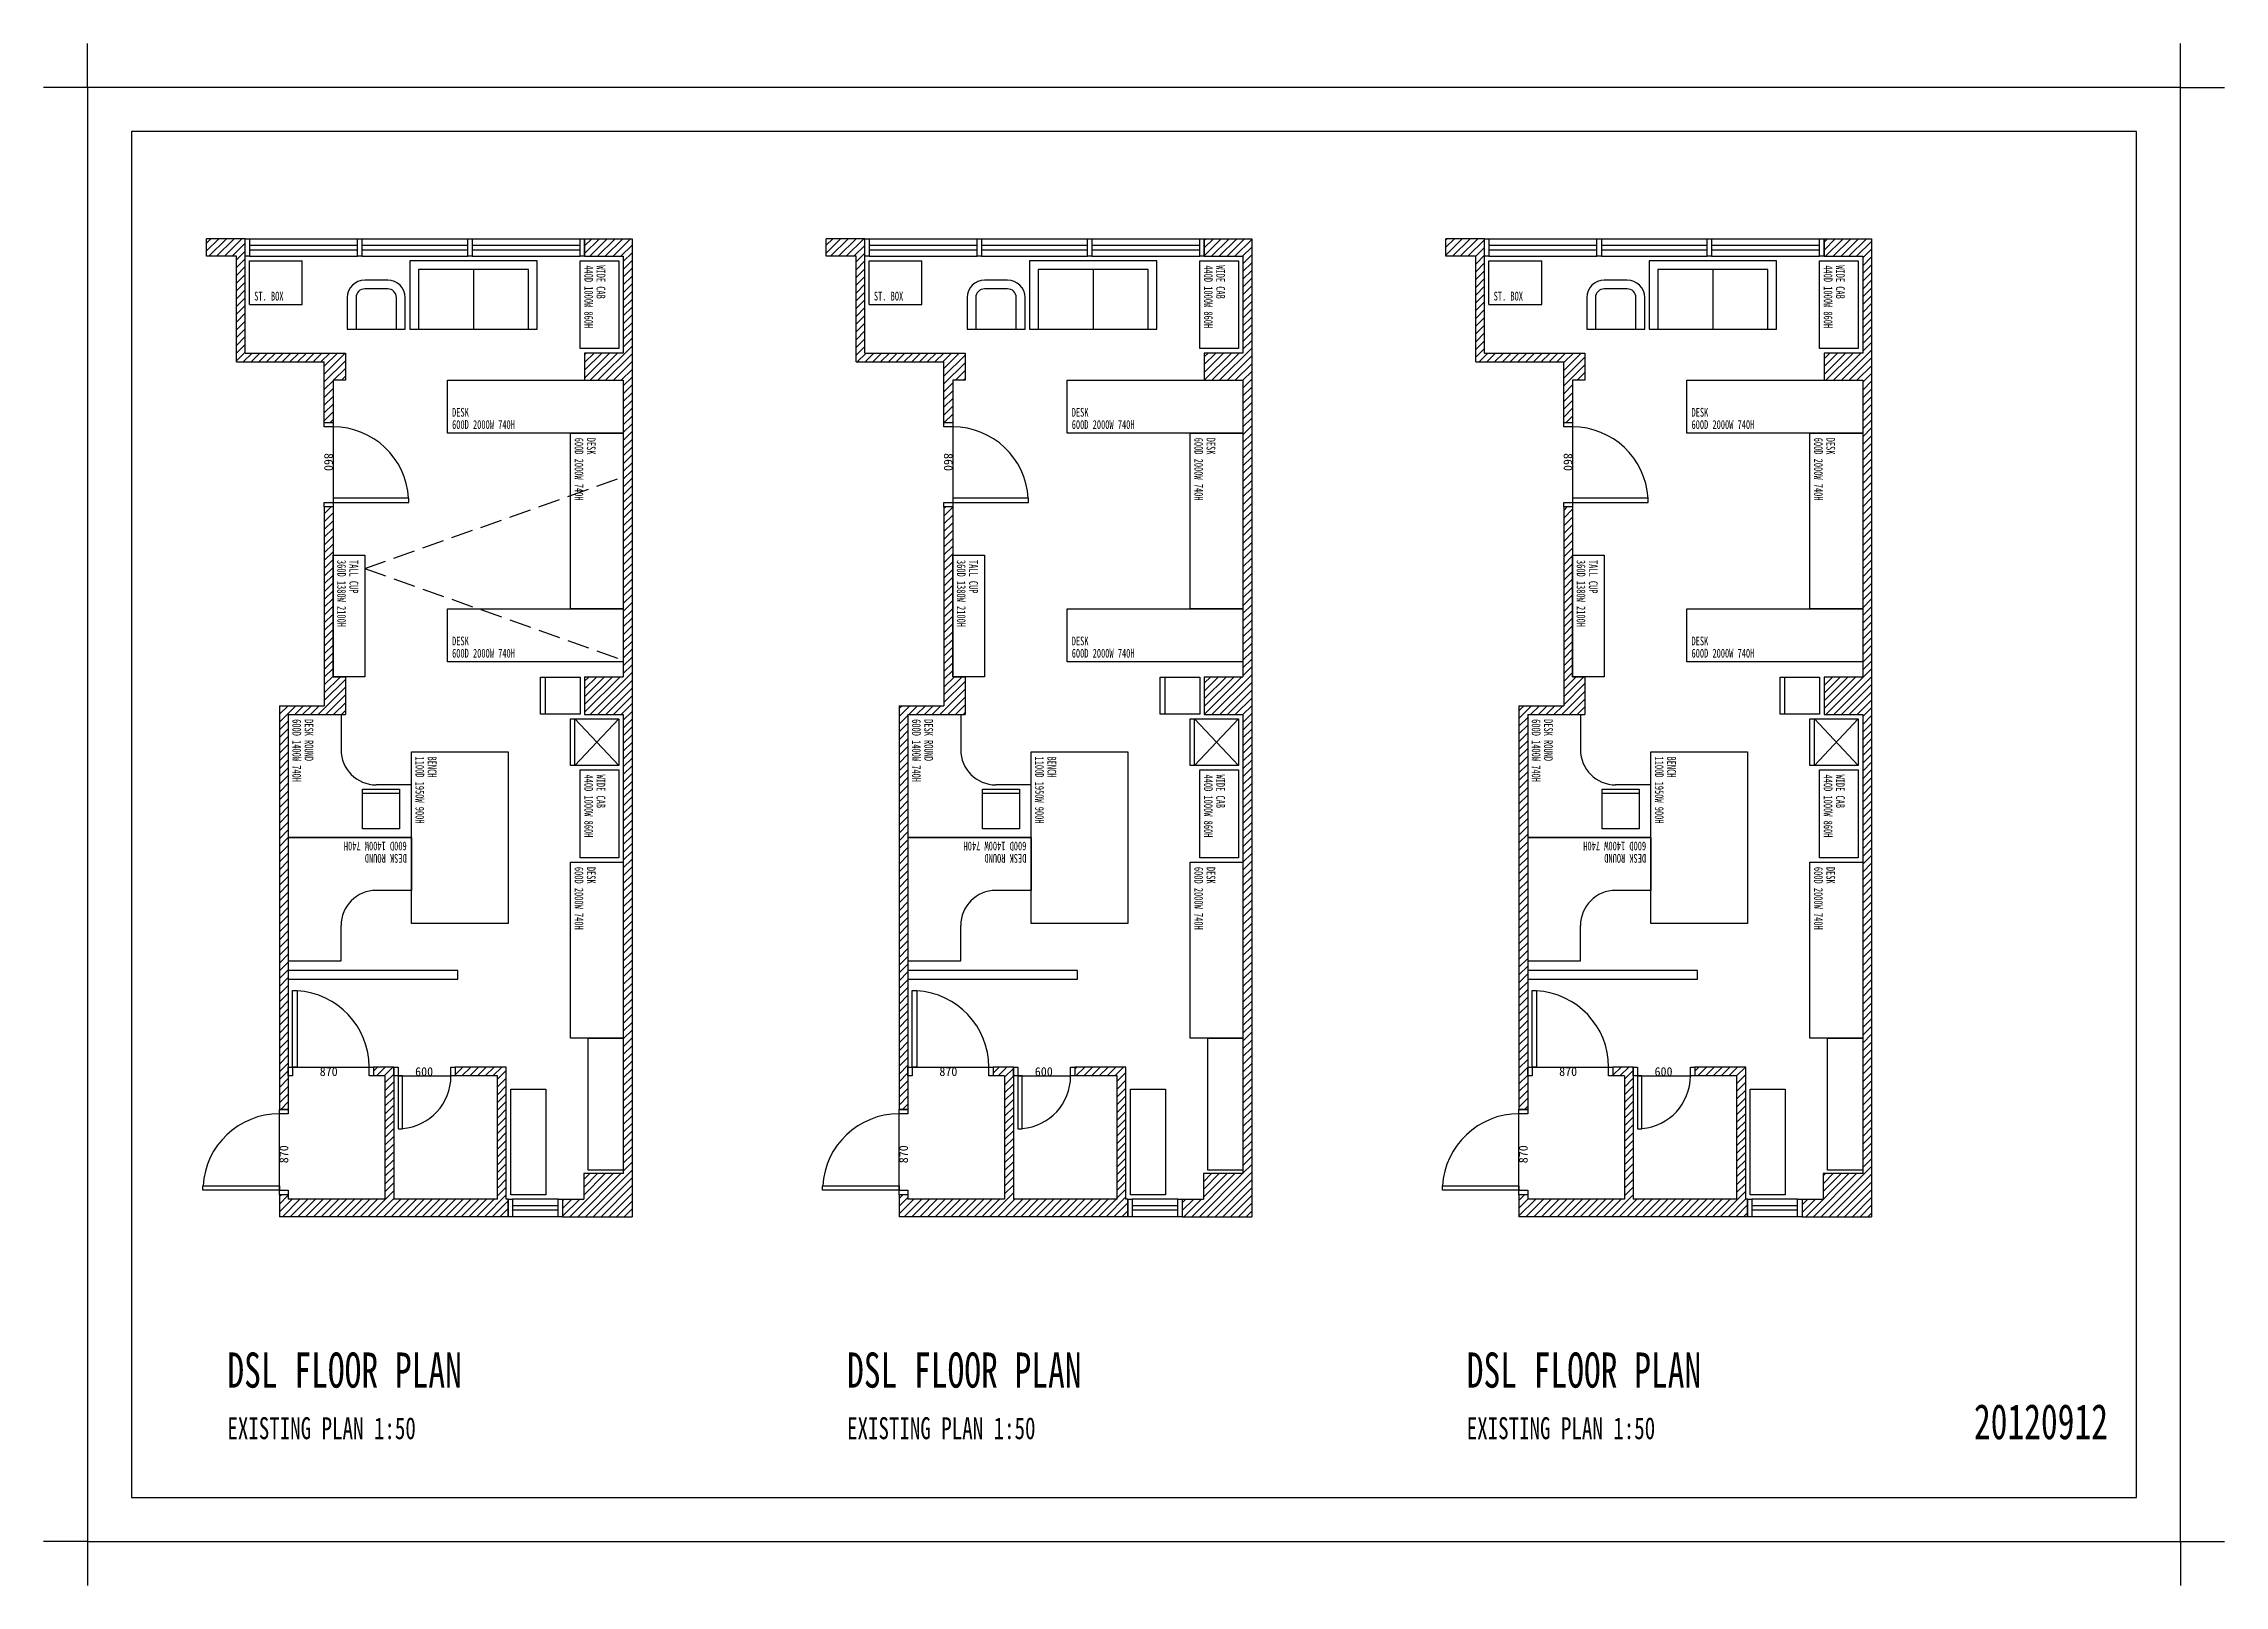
# Model space of a CAD drawing. Extents: x -500 to 78170, y -84136 to 31342.
# Drawn here: x -500 to 24300, y -500 to 17030 of the extents above; entities that cross this region are included whole.
import ezdxf
from ezdxf.enums import TextEntityAlignment as Align

# ---------------------------------------------------------------- set-up
doc = ezdxf.new("R2010")
doc.units = 0
doc.header["$LTSCALE"] = 1000
doc.header["$MEASUREMENT"] = 0
doc.linetypes.add('DASH', pattern=[0.35, 0.25, -0.1])
doc.layers.get('DEFPOINTS').update_dxf_attribs({"color": 9})
for name, color, linetype in [('3-WALL', 3, 'Continuous'), ('4-LINE', 7, 'Continuous'), ('5-DOOR', 1, 'Continuous'), ('6-WIN', 6, 'Continuous'), ('ANALYSIS', 6, 'Continuous'), ('hatch', 9, 'Continuous'), ('I-FURN', 4, 'Continuous'), ('T-DESB', 3, 'Continuous')]:
    doc.layers.add(name, color=color, linetype=linetype)
doc.styles.add('HZTXT', font='SimSun.ttf', dxfattribs={"width": 0.8})
doc.styles.get("Standard").update_dxf_attribs({"font": 'SimSun.ttf'})
pattern_1 = [(45, (-34360.05, 28016.62), (-44.19417, 44.19417), [])]

msp = doc.modelspace()

# ---------------------------------------------------------------- texts
at = {"layer": 'T-DESB', "style": 'HZTXT', "width": 0.7}
for s, height, p in [('DSL FLOOR PLAN', 400, (1590, 1748)), ('DSL FLOOR PLAN', 400, (8637, 1748)), ('DSL FLOOR PLAN', 400, (15684, 1748)), ('20120912', 400, (21452, 1162)), ('EXISTING PLAN 1:50', 250, (1590, 1162)), ('EXISTING PLAN 1:50', 250, (8637, 1162)), ('EXISTING PLAN 1:50', 250, (15684, 1162))]:
    msp.add_text(s, height=height, dxfattribs=at).set_placement(p)

# ---------------------------------------------------------------- blocks, each defined once
blk = doc.blocks.new('TALL CUP')
at = {"layer": 'I-FURN'}
blk.add_lwpolyline([(0, 1380), (360, 1380), (360, 0), (0, 0)], close=True, dxfattribs=at)
at = {"layer": 'T-DESB', "style": 'HZTXT', "width": 0.7}
for s, p in [('360D 1380W 2100H', (47, 1327)), ('TALL CUP', (186, 1327))]:
    blk.add_text(s, height=100, rotation=270, dxfattribs=at).set_placement(p)
blk = doc.blocks.new('DESK')
at = {"layer": 'I-FURN'}
blk.add_lwpolyline([(-600, 0), (0, 0), (0, -2000), (-600, -2000)], close=True, dxfattribs=at)
at = {"layer": 'T-DESB', "style": 'HZTXT', "width": 0.7}
for s, p in [('600D 2000W 740H', (-553, -53)), ('DESK', (-414, -53))]:
    blk.add_text(s, height=100, rotation=270, dxfattribs=at).set_placement(p)
blk = doc.blocks.new('DESK ROUND')
at = {"layer": 'I-FURN'}
for p, q in [((0, 1400), (0, 0)), ((0, 1400), (600, 1400)), ((600, 1400), (600, 1000)), ((1400, 600), (1000, 600)), ((1400, 0), (1400, 600)), ((0, 0), (1400, 0))]:
    blk.add_line(p, q, dxfattribs=at)
blk.add_arc((1000, 1000), 400, 180, 270, dxfattribs=at)
at = {"layer": 'T-DESB', "style": 'HZTXT', "width": 0.7}
for s, p in [('600D 1400W 740H', (47, 1347)), ('DESK ROUND', (186, 1347))]:
    blk.add_text(s, height=100, rotation=270, dxfattribs=at).set_placement(p)
blk = doc.blocks.new('TALL BENCH')
at = {"layer": 'I-FURN'}
blk.add_lwpolyline([(0, 0), (1100, 0), (1100, -1950), (0, -1950)], close=True, dxfattribs=at)
at = {"layer": 'T-DESB', "style": 'HZTXT', "width": 0.7}
for s, p in [('1100D 1950W 900H', (47, -53)), ('BENCH', (186, -53))]:
    blk.add_text(s, height=100, rotation=270, dxfattribs=at).set_placement(p)
blk = doc.blocks.new('FRIDGE')
at = {"layer": 'I-FURN'}
for p, q in [((50, 0), (50, 530)), ((50, 0), (550, 530)), ((50, 530), (550, 0))]:
    blk.add_line(p, q, dxfattribs=at)
blk.add_lwpolyline([(0, 0), (0, 530), (550, 530), (550, 0)], close=True, dxfattribs=at)
blk = doc.blocks.new('LOW CAB')
at = {"layer": 'I-FURN'}
blk.add_line((50, 420), (50, 0), dxfattribs=at)
blk.add_lwpolyline([(0, 0), (0, 420), (450, 420), (450, 0)], close=True, dxfattribs=at)
blk = doc.blocks.new('WIDE CAB')
at = {"layer": 'I-FURN'}
blk.add_lwpolyline([(0, 1000), (440, 1000), (440, 0), (0, 0)], close=True, dxfattribs=at)
at = {"layer": 'T-DESB', "style": 'HZTXT', "width": 0.7}
for s, p in [('440D 1000W 860H', (47, 947)), ('WIDE CAB', (186, 947))]:
    blk.add_text(s, height=100, rotation=270, dxfattribs=at).set_placement(p)
blk = doc.blocks.new('SHELVING')
at = {"layer": 'I-FURN'}
blk.add_lwpolyline([(0, 1500), (400, 1500), (400, 0), (0, 0)], close=True, dxfattribs=at)
blk = doc.blocks.new('SHELVING 2')
at = {"layer": 'I-FURN'}
blk.add_lwpolyline([(400, 0), (0, 0), (0, 1200), (400, 1200)], close=True, dxfattribs=at)
blk = doc.blocks.new('TITLE BLOCK A3')
blk.add_lwpolyline([(500, 16030), (500, 500), (23300, 500), (23300, 16030)], close=True)
at = {"layer": 'DEFPOINTS', "color": 2}
for p, q in [((0, 16530), (0, 17030)), ((23800, 16530), (23800, 17030)), ((0, 16530), (-500, 16530)), ((23800, 16530), (24300, 16530)), ((0, 0), (-500, 0)), ((0, 0), (0, -500)), ((23800, 0), (23800, -500)), ((23800, 0), (24300, 0))]:
    blk.add_line(p, q, dxfattribs=at)
at = {"layer": 'DEFPOINTS'}
blk.add_lwpolyline([(0, 16530), (0, 0), (23800, 0), (23800, 16530)], close=True, dxfattribs=at)
blk = doc.blocks.new('COUCH')
at = {"layer": 'I-FURN'}
for p, q in [((460, 560), (200, 560)), ((0, 360), (0, 0)), ((100, 360), (100, 0)), ((460, 460), (200, 460)), ((560, 0), (560, 360)), ((660, 0), (660, 360)), ((0, 0), (660, 0))]:
    blk.add_line(p, q, dxfattribs=at)
for centre, radius, start, end in [((200, 360), 200, 90, 180), ((460, 360), 200, 0, 90), ((200, 360), 100, 90, 180), ((460, 360), 100, 0, 90)]:
    blk.add_arc(centre, radius, start, end, dxfattribs=at)
blk = doc.blocks.new('SOFA')
at = {"layer": 'I-FURN'}
blk.add_line((725, 680), (725, 0), dxfattribs=at)
blk.add_lwpolyline([(1450, 0), (1450, 780), (0, 780), (0, 0)], close=True, dxfattribs=at)
blk.add_lwpolyline([(1350, 0), (1350, 680), (100, 680), (100, 0)], dxfattribs=at)
blk = doc.blocks.new('ST. BOX')
at = {"layer": 'I-FURN'}
for p, q in [((0, 500), (600, 500)), ((0, 0), (0, 500)), ((600, 0), (600, 500)), ((0, 0), (600, 0))]:
    blk.add_line(p, q, dxfattribs=at)
at = {"layer": 'T-DESB', "style": 'HZTXT', "width": 0.7}
blk.add_text('ST. BOX', height=100, dxfattribs=at).set_placement((53, 47))
blk = doc.blocks.new('BASE')
at = {"layer": 'hatch'}
h = blk.add_hatch(dxfattribs=at)
h.set_pattern_fill('ANSI31', color=256, scale=500, style=0)
h.set_pattern_definition(pattern_1)
h.paths.add_polyline_path([(-590, 9520), (410, 9520), (410, 8830), (510, 8830), (510, 9310), (650, 9310), (650, 9620), (-490, 9620), (-490, 10920), (-930, 10920), (-930, 10720), (-590, 10720)])
h = blk.add_hatch(dxfattribs=at)
h.set_pattern_fill('ANSI31', color=256, scale=500, style=0)
h.set_pattern_definition(pattern_1)
h.paths.add_polyline_path([(3370, 5510), (3810, 5510), (3810, 290), (3360, 290), (3360, 0), (3120, 0), (3120, -200), (3910, -200), (3910, 10920), (3370, 10920), (3370, 10720), (3810, 10720), (3810, 9620), (3370, 9620), (3370, 9310), (3810, 9310), (3810, 5940), (3370, 5940)])
h = blk.add_hatch(dxfattribs=at)
h.set_pattern_fill('ANSI31', color=256, scale=500, style=0)
h.set_pattern_definition(pattern_1)
h.paths.add_polyline_path([(410, 5610), (-100, 5610), (-100, 1020), (0, 1020), (0, 5510), (650, 5510), (650, 5940), (510, 5940), (510, 7870), (410, 7870)])
h = blk.add_hatch(dxfattribs=at)
h.set_pattern_fill('ANSI31', color=256, scale=500, style=0)
h.set_pattern_definition(pattern_1)
h.paths.add_polyline_path([(2500, -200), (2500, 0), (2480, 0), (2480, 1500), (1900, 1500), (1900, 1400), (2380, 1400), (2380, 0), (1200, 0), (1200, 1500), (970, 1500), (970, 1400), (1100, 1400), (1100, 0), (0, 0), (0, 50), (-100, 50), (-100, -200)])
at = {"layer": '3-WALL'}
for p, q in [((-490, 10920), (-930, 10920)), ((-490, 9620), (-490, 10920)), ((3370, 10720), (3370, 10920)), ((3370, 10920), (3910, 10920)), ((3370, 10720), (3810, 10720)), ((3810, 10720), (3810, 9620)), ((-490, 9620), (650, 9620)), ((650, 9620), (650, 9310)), ((3810, 9620), (3370, 9620)), ((3370, 9620), (3370, 9310)), ((650, 9310), (510, 9310)), ((510, 9310), (510, 8830)), ((3370, 9310), (3810, 9310)), ((3810, 9310), (3810, 5940)), ((510, 7870), (410, 7870)), ((510, 7870), (510, 5940)), ((510, 5940), (650, 5940)), ((650, 5940), (650, 5510)), ((3370, 5940), (3810, 5940)), ((3370, 5940), (3370, 5510)), ((0, 5510), (650, 5510)), ((0, 5510), (0, 1020)), ((3370, 5510), (3810, 5510)), ((3810, 5510), (3810, 290)), ((970, 1500), (970, 1400)), ((1200, 1500), (970, 1500)), ((1200, 1500), (1200, 0)), ((2480, 1500), (1900, 1500)), ((1900, 1500), (1900, 1400)), ((2480, 0), (2480, 1500)), ((1100, 1400), (970, 1400)), ((1100, 1400), (1100, 0)), ((2380, 1400), (1900, 1400)), ((2380, 0), (2380, 1400)), ((0, 1020), (-100, 1020)), ((3810, 290), (3360, 290)), ((3360, 290), (3360, 0)), ((0, 50), (-100, 50)), ((0, 50), (0, 0)), ((1100, 0), (0, 0)), ((2500, -200), (-100, -200)), ((2380, 0), (1200, 0)), ((2500, 0), (2480, 0)), ((2500, 0), (2500, -200)), ((3120, 0), (3120, -200)), ((3120, 0), (3360, 0)), ((3120, -200), (3910, -200))]:
    blk.add_line(p, q, dxfattribs=at)
at = {"layer": '5-DOOR'}
for p, q in [((510, 8780), (510, 7920)), ((50, 1500), (920, 1500)), ((1250, 1400), (1850, 1400)), ((-100, 100), (-100, 970))]:
    blk.add_line(p, q, dxfattribs=at)
for points in [[(410, 8830), (510, 8830), (510, 8780), (410, 8780)], [(510, 7970), (510, 7920), (1370, 7920), (1370, 7970)], [(410, 7920), (510, 7920), (510, 7870), (410, 7870)], [(100, 1500), (50, 1500), (50, 2370), (100, 2370)], [(0, 1400), (0, 1500), (50, 1500), (50, 1400)], [(920, 1400), (920, 1500), (970, 1500), (970, 1400)], [(1200, 1400), (1200, 1500), (1250, 1500), (1250, 1400)], [(1850, 1400), (1850, 1500), (1900, 1500), (1900, 1400)], [(1300, 1400), (1250, 1400), (1250, 800), (1300, 800)], [(0, 970), (-100, 970), (-100, 1020), (0, 1020)], [(-100, 150), (-100, 100), (-970, 100), (-970, 150)], [(0, 50), (-100, 50), (-100, 100), (0, 100)]]:
    blk.add_lwpolyline(points, close=True, dxfattribs=at)
for centre, radius, start, end in [((510, 7920), 860, 3.333, 90), ((50, 1500), 870, 0, 86.7053), ((1250, 1400), 600, 274.7802, 360), ((-100, 100), 870, 90, 176.7053)]:
    blk.add_arc(centre, radius, start, end, dxfattribs=at)
at = {"layer": '6-WIN'}
for p, q in [((-440, 10920), (788, 10920)), ((838, 10920), (2042, 10920)), ((2092, 10920), (3320, 10920)), ((-440, 10845), (788, 10845)), ((-440, 10795), (788, 10795)), ((-440, 10720), (788, 10720)), ((838, 10845), (2042, 10845)), ((838, 10795), (2042, 10795)), ((838, 10720), (2042, 10720)), ((2092, 10845), (3320, 10845)), ((2092, 10795), (3320, 10795)), ((2092, 10720), (3320, 10720)), ((3070, 0), (2550, 0)), ((3070, -75), (2550, -75)), ((3070, -125), (2550, -125)), ((3070, -200), (2550, -200))]:
    blk.add_line(p, q, dxfattribs=at)
for points in [[(-490, 10920), (-440, 10920), (-440, 10720), (-490, 10720)], [(788, 10920), (838, 10920), (838, 10720), (788, 10720)], [(2042, 10920), (2092, 10920), (2092, 10720), (2042, 10720)], [(3320, 10920), (3370, 10920), (3370, 10720), (3320, 10720)], [(2500, 0), (2550, 0), (2550, -200), (2500, -200)], [(3070, 0), (3120, 0), (3120, -200), (3070, -200)]]:
    blk.add_lwpolyline(points, close=True, dxfattribs=at)
at = {"layer": 'DEFPOINTS'}
for p, q in [((-930, 10720), (-930, 10920)), ((3910, 10920), (3910, -200)), ((-590, 10720), (-930, 10720)), ((-590, 9520), (-590, 10720)), ((-590, 9520), (410, 9520)), ((410, 8830), (410, 9520)), ((410, 7870), (410, 5610)), ((-100, 5610), (-100, 1020)), ((-100, 5610), (410, 5610)), ((-100, 50), (-100, -200))]:
    blk.add_line(p, q, dxfattribs=at)
at = {"layer": '5-DOOR'}
for s, rotation, p in [('860', 270, (410, 8380)), ('870', 90, (0, 510))]:
    blk.add_text(s, height=100, rotation=rotation, dxfattribs=at).set_placement(p, align=Align.CENTER)
for s, p in [('870', (460, 1400)), ('600', (1545, 1400))]:
    blk.add_text(s, height=100, dxfattribs=at).set_placement(p, align=Align.CENTER)

# ---------------------------------------------------------------- linework, layer by layer
at = {"layer": '4-LINE', "linetype": 'DASH'}
for q in [(6092, 12104), (6092, 10021)]:
    msp.add_line((3152, 11062), q, dxfattribs=at)
at = {"layer": '4-LINE'}
for p, q in [((4212, 6492), (2282, 6492)), ((4212, 6392), (4212, 6492)), ((11259, 6492), (9329, 6492)), ((11259, 6392), (11259, 6492)), ((18307, 6492), (16377, 6492)), ((18307, 6392), (18307, 6492)), ((2282, 6392), (4212, 6392)), ((9329, 6392), (11259, 6392)), ((16377, 6392), (18307, 6392))]:
    msp.add_line(p, q, dxfattribs=at)

# ---------------------------------------------------------------- block references
for name, p in [('TITLE BLOCK A3', (0, 0)), ('BASE', (2282, 3892)), ('BASE', (9329, 3892)), ('BASE', (16377, 3892))]:
    msp.add_blockref(name, p)
at = {"layer": '3-WALL'}
for name, p in [('WIDE CAB', (5602, 13562)), ('WIDE CAB', (12649, 13562)), ('WIDE CAB', (19697, 13562)), ('DESK', (6092, 12602)), ('DESK', (13139, 12602)), ('DESK', (20187, 12602)), ('TALL CUP', (2792, 9832)), ('TALL CUP', (9839, 9832)), ('TALL CUP', (16887, 9832)), ('LOW CAB', (5152, 9407)), ('LOW CAB', (12199, 9407)), ('LOW CAB', (19247, 9407)), ('DESK ROUND', (2282, 8002)), ('FRIDGE', (5492, 8822)), ('DESK ROUND', (9329, 8002)), ('FRIDGE', (12539, 8822)), ('DESK ROUND', (16377, 8002)), ('FRIDGE', (19587, 8822)), ('TALL BENCH', (3682, 8977)), ('TALL BENCH', (10729, 8977)), ('TALL BENCH', (17777, 8977)), ('WIDE CAB', (5602, 7772)), ('WIDE CAB', (12649, 7772)), ('WIDE CAB', (19697, 7772)), ('DESK', (6092, 7722)), ('DESK', (13139, 7722)), ('DESK', (20187, 7722)), ('SHELVING', (5692, 4222)), ('SHELVING', (12739, 4222)), ('SHELVING', (19787, 4222)), ('SHELVING 2', (4812, 3942)), ('SHELVING 2', (11859, 3942)), ('SHELVING 2', (18907, 3942))]:
    msp.add_blockref(name, p, dxfattribs=at)
for name, p, rotation in [('DESK', (4092, 13202), 90), ('DESK', (11139, 13202), 90), ('DESK', (18187, 13202), 90), ('DESK', (4092, 10602), 90), ('DESK', (11139, 10602), 90), ('DESK', (18187, 10602), 90), ('LOW CAB', (3128, 8553), 270), ('LOW CAB', (10176, 8553), 270), ('LOW CAB', (17223, 8553), 270), ('DESK ROUND', (2282, 8002), 270), ('DESK ROUND', (9329, 8002), 270), ('DESK ROUND', (16377, 8002), 270)]:
    msp.add_blockref(name, p, dxfattribs=dict(at, rotation=rotation))
at = {"layer": 'ANALYSIS'}
for name, p in [('ST. BOX', (1842, 14062)), ('SOFA', (3663, 13782)), ('ST. BOX', (8889, 14062)), ('SOFA', (10711, 13782)), ('ST. BOX', (15937, 14062)), ('SOFA', (17758, 13782)), ('COUCH', (2953, 13782)), ('COUCH', (10001, 13782)), ('COUCH', (17048, 13782))]:
    msp.add_blockref(name, p, dxfattribs=at)

msp.set_redraw_order([(e.dxf.handle, doc.entitydb.next_handle()) for e in msp.query("TEXT MTEXT ATTDEF DIMENSION ARC_DIMENSION")])  # texts and dimensions are drawn at this point

doc.saveas('drawing.dxf')
